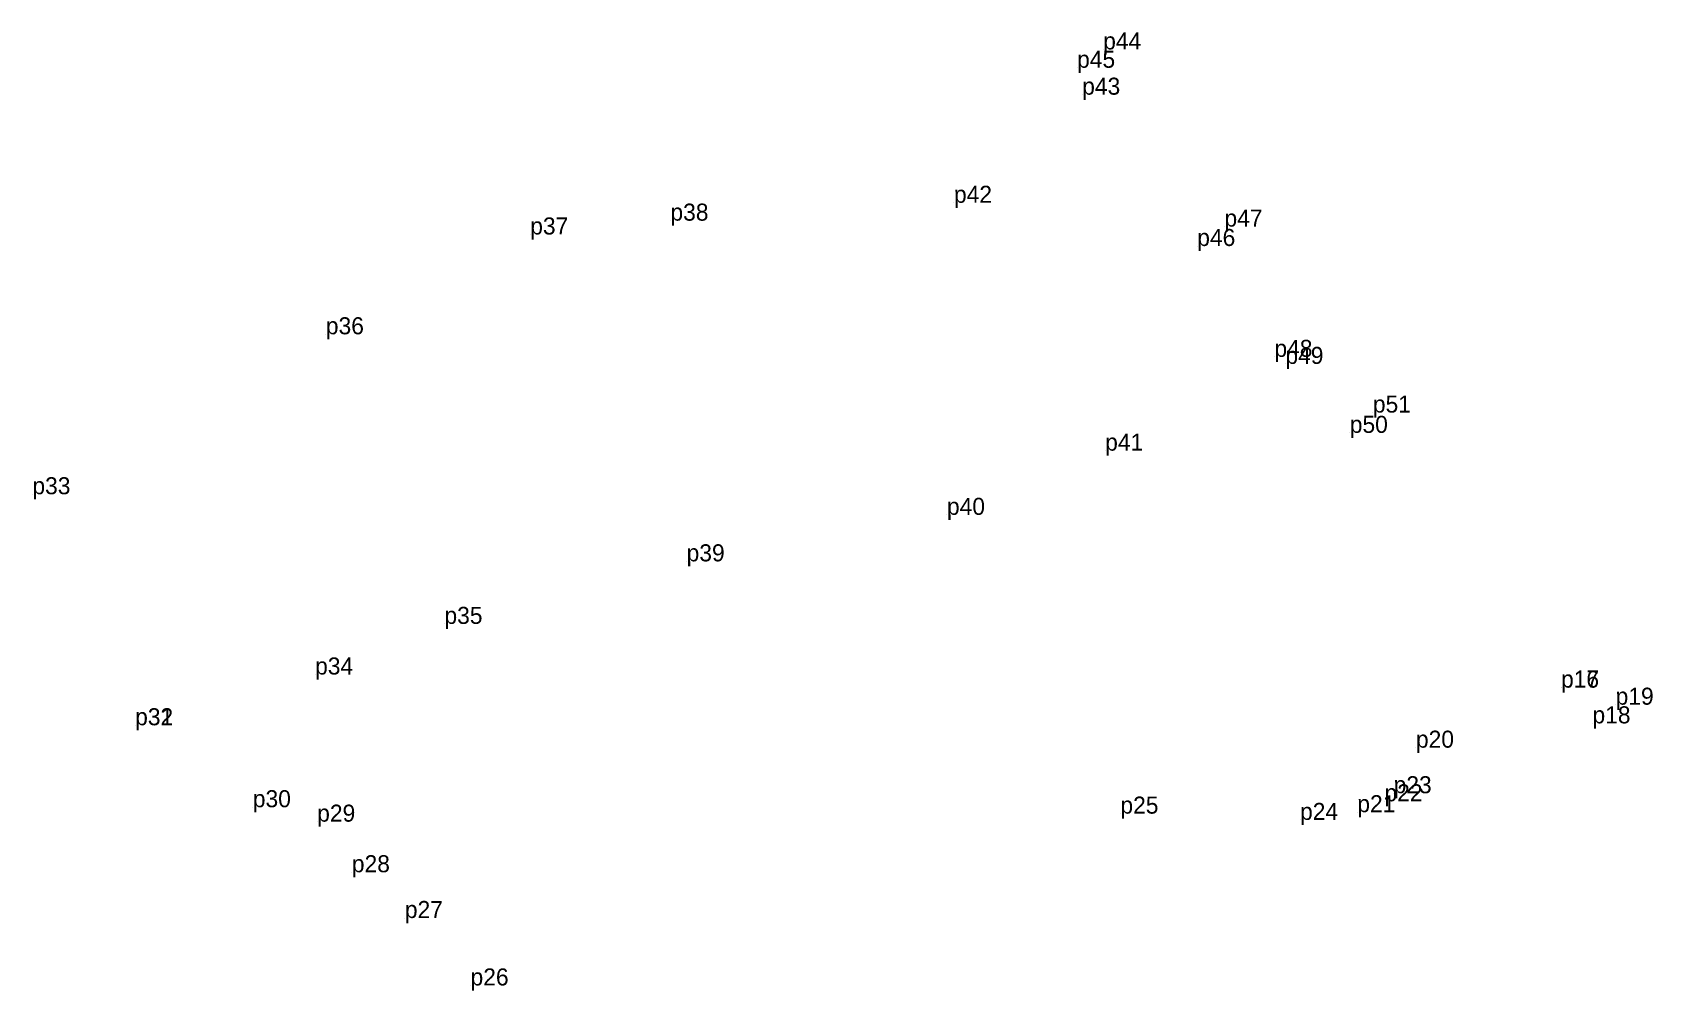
# Model space of a CAD drawing. Extents: x -2 to 54773767, y -1 to 183694297.
# Drawn here: x 550107.6 to 550278.6, y 1820761.9 to 1820863.1 of the extents above; entities that cross this region are included whole.
import ezdxf

# ---------------------------------------------------------------- set-up
doc = ezdxf.new("R2010")
doc.units = 0
doc.layers.add('Level 12', color=7, linetype='Continuous')
doc.layers.add('Level 7', color=7, linetype='Continuous')

msp = doc.modelspace()

# ---------------------------------------------------------------- texts
at = {"layer": 'Level 12'}
for s, p in [('p44', (550220.636, 1820861.274)), ('p45', (550217.878, 1820859.337)), ('p43', (550218.42, 1820856.494)), ('p42', (550204.882, 1820845.079)), ('p38', (550174.952, 1820843.192)), ('p37', (550160.155, 1820841.733)), ('p47', (550233.437, 1820842.564)), ('p46', (550230.562, 1820840.517)), ('p36', (550138.58, 1820831.194)), ('p48', (550238.709, 1820828.809)), ('p49', (550239.869, 1820828.066)), ('p51', (550249.104, 1820822.926)), ('p50', (550246.665, 1820820.784)), ('p41', (550220.844, 1820818.904)), ('p33', (550107.601, 1820814.302)), ('p40', (550204.142, 1820812.124)), ('p39', (550176.661, 1820807.217)), ('p35', (550151.098, 1820800.612)), ('p34', (550137.444, 1820795.268)), ('p16', (550268.962, 1820793.878)), ('p17', (550268.963, 1820793.893)), ('p19', (550274.727, 1820792.079)), ('p32', (550118.442, 1820789.91)), ('p31', (550118.452, 1820789.907)), ('p18', (550272.286, 1820790.108)), ('p20', (550253.648, 1820787.54)), ('p30', (550130.87, 1820781.253)), ('p22', (550250.332, 1820781.88)), ('p23', (550251.293, 1820782.73)), ('p29', (550137.666, 1820779.727)), ('p25', (550222.453, 1820780.576)), ('p24', (550241.413, 1820779.912)), ('p21', (550247.46, 1820780.725)), ('p28', (550141.325, 1820774.386)), ('p27', (550146.922, 1820769.553)), ('p26', (550153.854, 1820762.432))]:
    msp.add_text(s, height=1.8, dxfattribs=at).set_placement(p)

# ---------------------------------------------------------------- linework, layer by layer
at = {"layer": 'Level 7'}
for p, q in [((550220.636, 1820861.274), (550220.636, 1820861.274)), ((550217.878, 1820859.337), (550217.878, 1820859.337)), ((550218.42, 1820856.494), (550218.42, 1820856.494)), ((550204.882, 1820845.079), (550204.882, 1820845.079)), ((550174.952, 1820843.192), (550174.952, 1820843.192)), ((550160.155, 1820841.733), (550160.155, 1820841.733)), ((550233.437, 1820842.564), (550233.437, 1820842.564)), ((550230.562, 1820840.517), (550230.562, 1820840.517)), ((550138.58, 1820831.194), (550138.58, 1820831.194)), ((550238.709, 1820828.809), (550238.709, 1820828.809)), ((550239.869, 1820828.066), (550239.869, 1820828.066)), ((550249.104, 1820822.926), (550249.104, 1820822.926)), ((550246.665, 1820820.784), (550246.665, 1820820.784)), ((550220.844, 1820818.904), (550220.844, 1820818.904)), ((550107.601, 1820814.302), (550107.601, 1820814.302)), ((550204.142, 1820812.124), (550204.142, 1820812.124)), ((550176.661, 1820807.217), (550176.661, 1820807.217)), ((550151.098, 1820800.612), (550151.098, 1820800.612)), ((550137.444, 1820795.268), (550137.444, 1820795.268)), ((550268.962, 1820793.878), (550268.962, 1820793.878)), ((550268.963, 1820793.893), (550268.963, 1820793.893)), ((550274.727, 1820792.079), (550274.727, 1820792.079)), ((550118.442, 1820789.91), (550118.442, 1820789.91)), ((550118.452, 1820789.907), (550118.452, 1820789.907)), ((550272.286, 1820790.108), (550272.286, 1820790.108)), ((550253.648, 1820787.54), (550253.648, 1820787.54)), ((550130.87, 1820781.253), (550130.87, 1820781.253)), ((550250.332, 1820781.88), (550250.332, 1820781.88)), ((550251.293, 1820782.73), (550251.293, 1820782.73)), ((550137.666, 1820779.727), (550137.666, 1820779.727)), ((550222.453, 1820780.576), (550222.453, 1820780.576)), ((550241.413, 1820779.912), (550241.413, 1820779.912)), ((550247.46, 1820780.725), (550247.46, 1820780.725)), ((550141.325, 1820774.386), (550141.325, 1820774.386)), ((550146.922, 1820769.553), (550146.922, 1820769.553)), ((550153.854, 1820762.432), (550153.854, 1820762.432))]:
    msp.add_line(p, q, dxfattribs=at)

msp.set_redraw_order([(e.dxf.handle, doc.entitydb.next_handle()) for e in msp.query("TEXT MTEXT ATTDEF DIMENSION ARC_DIMENSION")])  # texts and dimensions are drawn at this point

doc.saveas('drawing.dxf')
